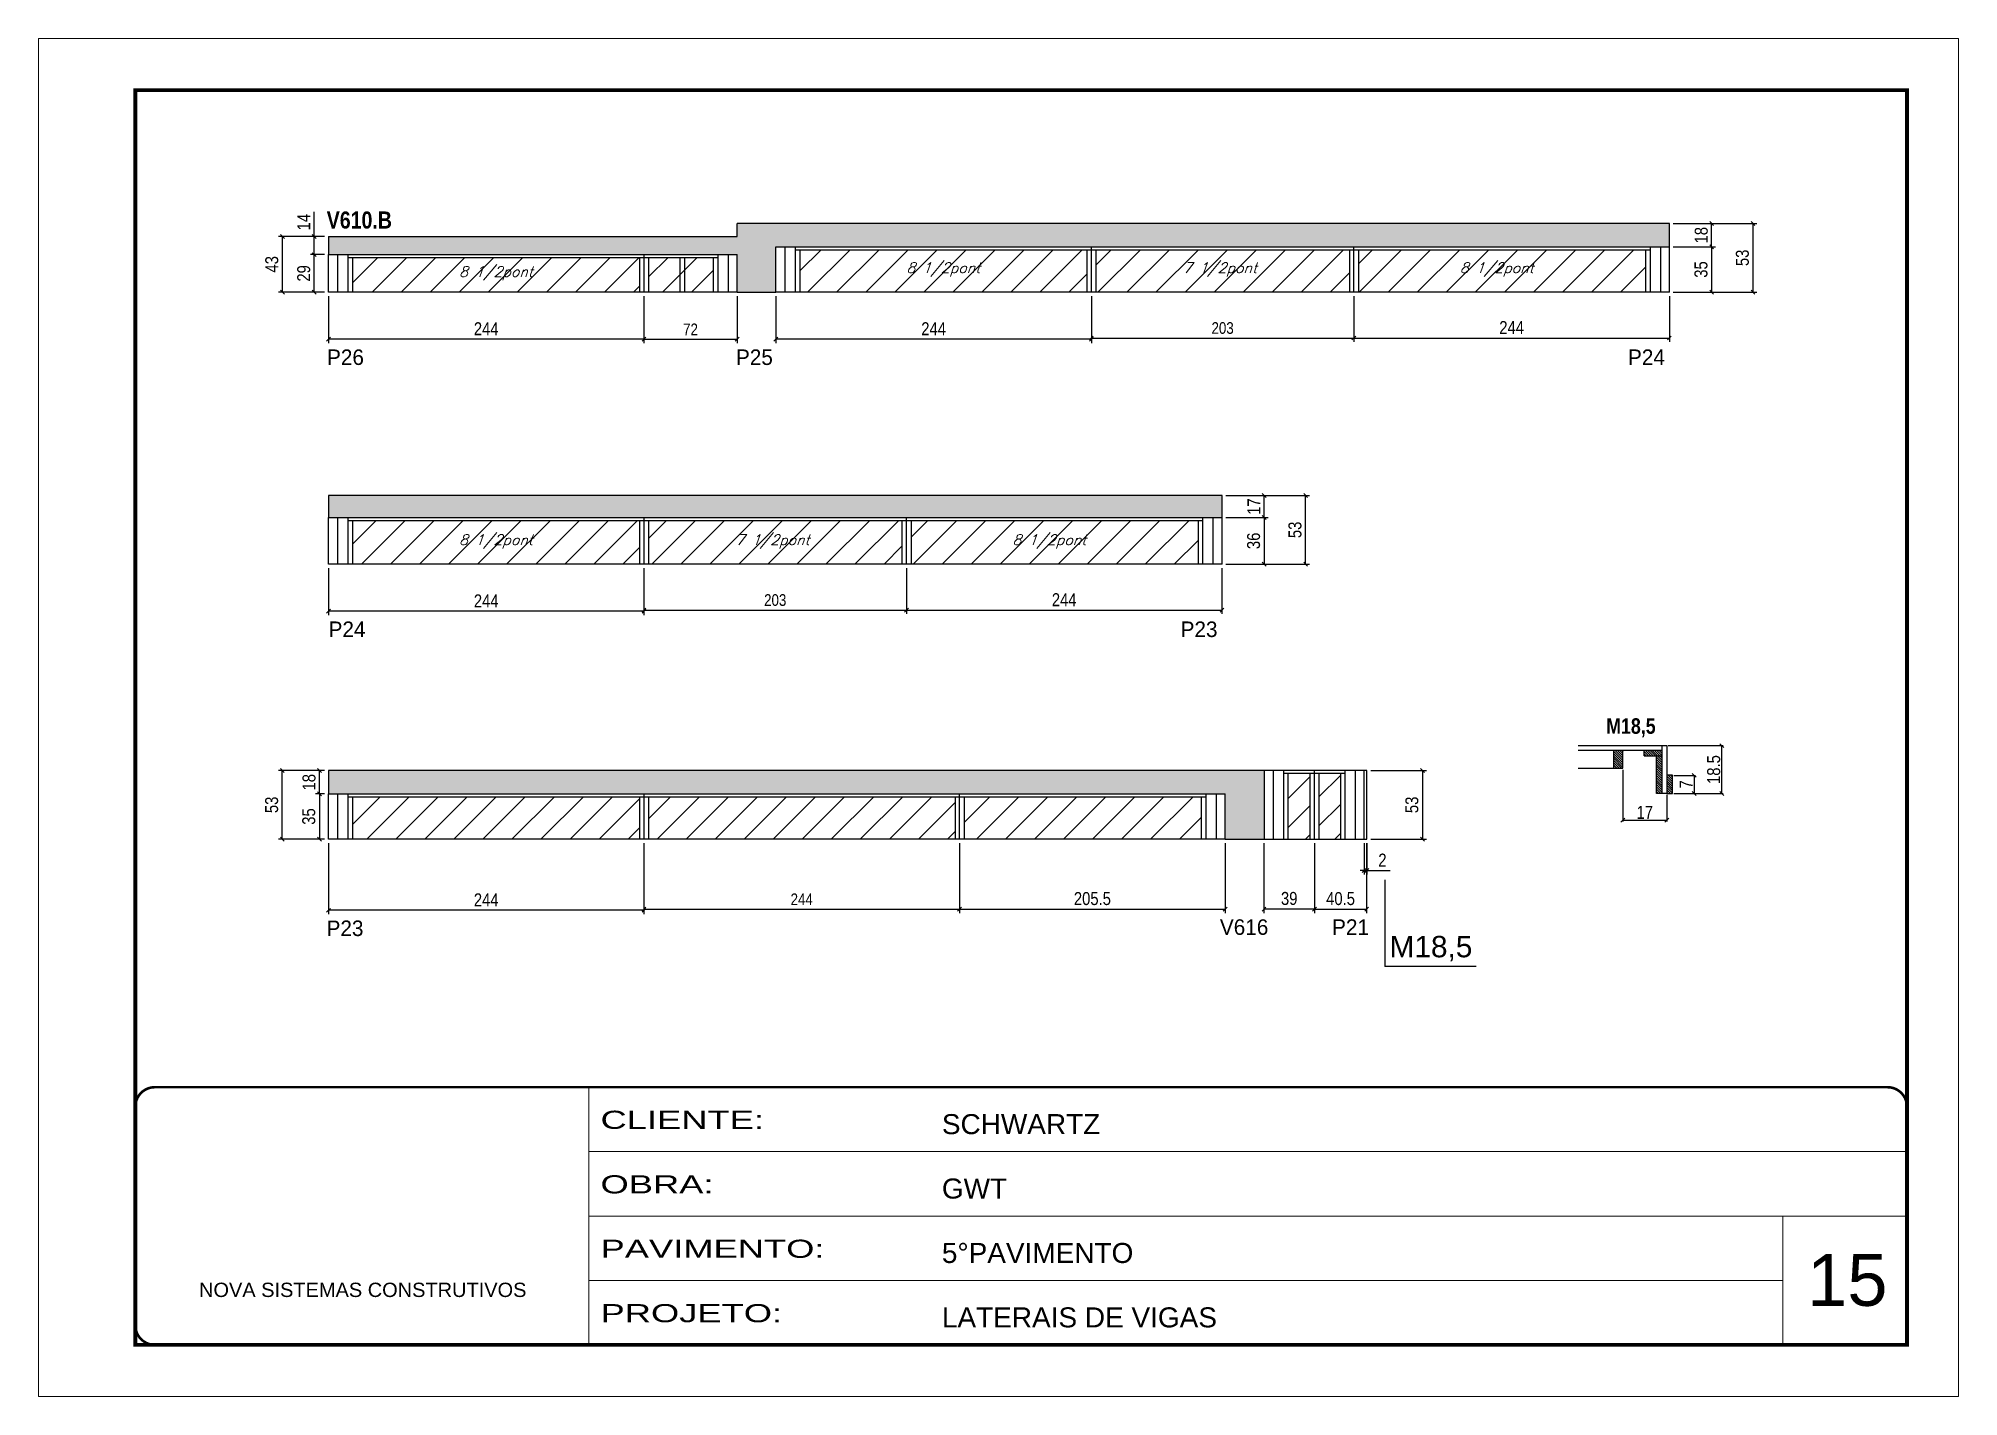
# Model space of a CAD drawing. Extents: x 13154 to 22413, y 1253 to 30260.
# Drawn here: x 16338 to 17823, y 25373 to 26423 of the extents above; entities that cross this region are included whole.
import ezdxf

# ---------------------------------------------------------------- set-up
doc = ezdxf.new("R2010")
doc.units = 0
doc.linetypes.add('CONTINUO', pattern=[0])
doc.linetypes.add('DASHED', pattern=[0.75, 0.5, -0.25])
for name, color, linetype in [('5', 5, 'Continuous'), ('COTA', 241, 'Continuous'), ('detalhes', 4, 'Continuous'), ('NOMENCLATURA', 7, 'Continuous'), ('Painéis', 200, 'Continuous'), ('SARR_2.2x10', 60, 'Continuous'), ('SARR_2.2x7', 40, 'Continuous'), ('SARR_3.5x7', 81, 'Continuous'), ('texto', 7, 'Continuous')]:
    doc.layers.add(name, color=color, linetype=linetype)
for name, color, linetype, lineweight in [('CARIMBO', 255, 'Continuous', 9), ('Folhas', 255, 'Continuous', 9), ('Hachura', 251, 'Continuous', 9), ('SARRAFO DE PRESSAO', 251, 'DASHED', 9)]:
    doc.layers.add(name, color=color, linetype=linetype, lineweight=lineweight)
doc.styles.add('ARIAL', font='arial.ttf')
doc.styles.add('COTA TECNICA', font='techl___.ttf', dxfattribs={"height": 10})
doc.styles.add('COTA TECNICA 2X', font='techl___.ttf', dxfattribs={"height": 10})
doc.styles.add('COTA TECNICA-50', font='techl___.ttf', dxfattribs={"height": 9})
doc.styles.add('Romans', font='romans.shx')
doc.styles.add('ROMAS860', font='ROMAS860.SHX')
doc.styles.get("Standard").update_dxf_attribs({"font": 'arial.ttf'})
doc.styles.add('TECNICA', font='techb___.ttf', dxfattribs={"height": 10})
doc.styles.add('Tecnologia', font='')
doc.styles.get('Tecnologia').set_extended_font_data('Forgotten Futurist')
doc.dimstyles.new('COTA PAINEL-50', dxfattribs={"dimtxt": 9, "dimasz": 3, "dimexe": 3, "dimexo": 3, "dimgap": 3, "dimtad": 1, "dimdec": 1, "dimzin": 12, "dimdsep": 46, "dimtxsty": 'COTA TECNICA-50', "dimblk1": 'OBLIQUE', "dimblk2": 'OBLIQUE', "dimsah": 1, "dimcen": 0.9, "dimclrd": 4, "dimclre": 4, "dimclrt": 240, "dimadec": 1, "dimazin": 3, "dimtfac": 1, "dimtdec": 1, "dimtmove": 0, "dimatfit": 3, "dimfxl": 1, "dimtolj": 1, "dimtzin": 12, "dimarcsym": 0})
doc.dimstyles.new('PAINEL', dxfattribs={"dimtxt": 10, "dimasz": 3, "dimexe": 3, "dimexo": 3, "dimgap": 3, "dimtad": 1, "dimdec": 1, "dimzin": 12, "dimdsep": 46, "dimtxsty": 'COTA TECNICA', "dimblk1": 'OBLIQUE', "dimblk2": 'OBLIQUE', "dimsah": 1, "dimcen": 0.9, "dimclrd": 4, "dimclre": 4, "dimclrt": 240, "dimadec": 1, "dimazin": 3, "dimtfac": 1, "dimtdec": 1, "dimtmove": 0, "dimatfit": 3, "dimfxl": 1, "dimtolj": 1, "dimtzin": 12, "dimarcsym": 0})
doc.dimstyles.new('SECAO', dxfattribs={"dimscale": 0.333333, "dimtxt": 5, "dimasz": 9, "dimexe": 3, "dimexo": 3, "dimgap": 3, "dimtad": 1, "dimdec": 1, "dimlfac": 0.5, "dimzin": 12, "dimdsep": 46, "dimtxsty": 'COTA TECNICA 2X', "dimblk1": 'OBLIQUE', "dimblk2": 'OBLIQUE', "dimsah": 1, "dimcen": 0.9, "dimclrd": 4, "dimclre": 4, "dimclrt": 240, "dimadec": 1, "dimazin": 3, "dimtfac": 1, "dimtdec": 1, "dimtmove": 0, "dimatfit": 3, "dimfxl": 1, "dimtolj": 1, "dimtzin": 12, "dimarcsym": 0})

msp = doc.modelspace()

# ---------------------------------------------------------------- texts
at = {"layer": '5', "linetype": 'Continuous', "style": 'ROMAS860'}
for s, p in [('P26', (16561.09, 26170.99)), ('P25', (16877.34, 26170.99)), ('P24', (17567.2, 26170.99)), ('P24', (16562.28, 25960.67)), ('P23', (17221.2, 25960.67)), ('P23', (16560.72, 25729.5)), ('V616', (17251.59, 25730.4)), ('P21', (17338.37, 25730.4))]:
    msp.add_text(s, height=12, rotation=359.99996, dxfattribs=at).set_placement(p)
at = {"layer": 'CARIMBO', "style": 'ARIAL'}
msp.add_text('15', height=40, dxfattribs=at).set_placement((17705.74, 25443.59))
at = {"layer": 'detalhes', "insert": (17550.36, 25897.84), "char_height": 12, "attachment_point": 1, "style": 'TECNICA'}
msp.add_mtext_dynamic_manual_height_columns('M18,5', width=87.1848, gutter_width=1, heights=[0], dxfattribs=at)
at = {"layer": 'NOMENCLATURA', "style": 'TECNICA'}
msp.add_text('V610.B', height=13.2, dxfattribs=at).set_placement((16560.86, 26276.45))
at = {"layer": 'NOMENCLATURA', "linetype": 'Continuous'}
msp.add_text('M18,5', height=16.5, dxfattribs=at).set_placement((17382.81, 25713.08))
at = {"layer": 'texto', "color": 2, "char_height": 8, "attachment_point": 5, "style": 'Romans'}
for s, insert in [('{\\Q19;\\C256;8 1/2pont}', (16691.74, 26241.83)), ('{\\Q19;\\C256;8 1/2pont}', (17037.74, 26244.83)), ('{\\Q19;\\C256;7 1/2pont}', (17251.74, 26244.83)), ('{\\Q19;\\C256;8 1/2pont}', (17465.74, 26244.83)), ('{\\Q19;\\C256;8 1/2pont}', (16691.74, 26034.51)), ('{\\Q19;\\C256;7 1/2pont}', (16905.74, 26034.51)), ('{\\Q19;\\C256;8 1/2pont}', (17119.74, 26034.51))]:
    msp.add_mtext(s, dxfattribs=dict(at, insert=insert))

# ---------------------------------------------------------------- blocks, each defined once
blk = doc.blocks.new('9999999999')
at = {"color": 30, "linetype": 'CONTINUO'}
for p, q in [((98564.6, 34230.2), (98564.6, 34429.4)), ((98564.6, 34379.6), (99584, 34379.6)), ((98564.6, 34329.8), (99488, 34329.8)), ((99584, 34329.8), (99488, 34329.8)), ((99488, 34329.8), (99488, 34230.2)), ((98564.6, 34280), (99488, 34280))]:
    blk.add_line(p, q, dxfattribs=at)
at = {"color": 30, "linetype": 'CONTINUO', "const_width": 2}
blk.add_lwpolyline([(99584, 34230.2), (99584, 34414.4, 0.414214), (99569, 34429.4), (98229, 34429.4, 0.414214), (98214, 34414.4), (98214, 34245.2, 0.414214), (98229, 34230.2), (99584, 34230.2)], format="xyb", dxfattribs=at)
at = {"layer": 'Folhas'}
blk.add_lwpolyline([(98139, 34190.2), (99624, 34190.2), (99624, 35240.2), (98139, 35240.2)], close=True, dxfattribs=at)
at = {"layer": 'Folhas', "color": 30, "const_width": 3}
blk.add_lwpolyline([(98214, 34230.2), (99584, 34230.2), (99584, 35200.2), (98214, 35200.2)], close=True, dxfattribs=at)
at = {"color": 7, "linetype": 'Continuous', "ltscale": 5, "style": 'ARIAL'}
for s, height, p in [('SCHWARTZ', 15.48, (98837.7, 34393.1)), ('GWT', 15.48, (98837.7, 34343.3)), ('5°PAVIMENTO', 15.483, (98837.7, 34293.5)), ('NOVA SISTEMAS CONSTRUTIVOS', 11.059, (98263.2, 34267.2)), ('LATERAIS DE VIGAS', 15.483, (98837.7, 34243.7))]:
    blk.add_text(s, height=height, dxfattribs=at).set_placement(p)
at = {"layer": 'Folhas', "color": 7, "style": 'Tecnologia', "width": 1.5}
for s, p in [('CLIENTE:', (98573.7, 34397.2)), ('OBRA:', (98573.7, 34347.3)), ('PAVIMENTO:', (98573.7, 34297.5)), ('PROJETO:', (98573.7, 34247.7))]:
    blk.add_text(s, height=14, dxfattribs=at).set_placement(p)
blk = doc.blocks.new('_Oblique')
at = {"color": 0, "linetype": 'ByBlock', "lineweight": -2}
blk.add_line((-0.5, -0.5), (0.5, 0.5), dxfattribs=at)
blk = doc.blocks.new('*D18')
at = {"layer": 'COTA', "color": 4, "linetype": 'ByBlock', "lineweight": -2, "transparency": 16777216}
for p, q in [((17285.7, 25801.4), (17285.7, 25747.3)), ((17324.7, 25801.4), (17324.7, 25747.3)), ((17324.7, 25750.3), (17285.7, 25750.3))]:
    blk.add_line(p, q, dxfattribs=at)
at = {"layer": 'Defpoints', "color": 0, "linetype": 'ByBlock', "transparency": 16777216}
for p in [(17285.7, 25804.4), (17324.7, 25804.4), (17285.7, 25750.3)]:
    blk.add_point(p, dxfattribs=at)
at = {"layer": 'COTA', "color": 4, "linetype": 'ByBlock', "lineweight": -2, "transparency": 16777216, "xscale": 3, "yscale": 3, "zscale": 3, "rotation": 180}
blk.add_blockref('_Oblique', (17285.7, 25750.3), dxfattribs=at)
at = {"layer": 'COTA', "color": 4, "linetype": 'ByBlock', "lineweight": -2, "transparency": 16777216, "xscale": 3, "yscale": 3, "zscale": 3}
blk.add_blockref('_Oblique', (17324.7, 25750.3), dxfattribs=at)
at = {"layer": 'COTA', "color": 240, "linetype": 'ByBlock', "transparency": 16777216, "insert": (17305.2, 25758.5), "char_height": 10, "attachment_point": 5, "style": 'COTA TECNICA'}
blk.add_mtext('\\A1;39', dxfattribs=at)
blk = doc.blocks.new('*D17')
at = {"layer": 'COTA', "color": 4, "lineweight": -2, "transparency": 16777216}
for p, q in [((17368.2, 25857.4), (17411.3, 25857.4)), ((17408.3, 25857.4), (17408.3, 25804.4)), ((17368.2, 25804.4), (17411.3, 25804.4))]:
    blk.add_line(p, q, dxfattribs=at)
at = {"layer": 'Defpoints', "color": 0, "transparency": 16777216}
for p in [(17365.2, 25857.4), (17365.2, 25804.4), (17408.3, 25804.4)]:
    blk.add_point(p, dxfattribs=at)
at = {"layer": 'COTA', "color": 4, "lineweight": -2, "transparency": 16777216, "xscale": 3, "yscale": 3, "zscale": 3}
for p, rotation in [((17408.3, 25857.4), 90), ((17408.3, 25804.4), 270)]:
    blk.add_blockref('_Oblique', p, dxfattribs=dict(at, rotation=rotation))
at = {"layer": 'COTA', "color": 240, "transparency": 16777216, "insert": (17400.1, 25830.9), "char_height": 10, "attachment_point": 5, "rotation": 90, "style": 'COTA TECNICA'}
blk.add_mtext('\\A1;53', dxfattribs=at)
blk = doc.blocks.new('*D15')
at = {"layer": 'COTA', "color": 4, "lineweight": -2, "transparency": 16777216}
for p, q in [((17324.7, 25801.4), (17324.7, 25747.3)), ((17365.1, 25801.4), (17365.1, 25747.3)), ((17324.7, 25750.3), (17365.1, 25750.3))]:
    blk.add_line(p, q, dxfattribs=at)
at = {"layer": 'Defpoints', "color": 0, "transparency": 16777216}
for p in [(17324.7, 25804.4), (17365.1, 25804.4), (17365.1, 25750.3)]:
    blk.add_point(p, dxfattribs=at)
at = {"layer": 'COTA', "color": 4, "lineweight": -2, "transparency": 16777216, "xscale": 3, "yscale": 3, "zscale": 3, "rotation": 180}
blk.add_blockref('_Oblique', (17324.7, 25750.3), dxfattribs=at)
at = {"layer": 'COTA', "color": 4, "lineweight": -2, "transparency": 16777216, "xscale": 3, "yscale": 3, "zscale": 3}
blk.add_blockref('_Oblique', (17365.1, 25750.3), dxfattribs=at)
at = {"layer": 'COTA', "color": 240, "transparency": 16777216, "insert": (17344.9, 25758.4), "char_height": 10, "attachment_point": 5, "style": 'COTA TECNICA'}
blk.add_mtext('\\A1;40.5', dxfattribs=at)
blk = doc.blocks.new('*D16')
at = {"layer": 'COTA', "color": 4, "lineweight": -2, "transparency": 16777216}
for p, q in [((17363.2, 25801.4), (17363.2, 25777.2)), ((17365.2, 25801.4), (17365.2, 25777.2)), ((17363.2, 25780.2), (17360.2, 25780.2)), ((17363.2, 25780.2), (17365.2, 25780.2)), ((17365.2, 25780.2), (17383.3, 25780.2))]:
    blk.add_line(p, q, dxfattribs=at)
at = {"layer": 'Defpoints', "color": 0, "transparency": 16777216}
for p in [(17363.2, 25804.4), (17365.2, 25804.4), (17365.2, 25780.2)]:
    blk.add_point(p, dxfattribs=at)
at = {"layer": 'COTA', "color": 4, "lineweight": -2, "transparency": 16777216, "xscale": 3, "yscale": 3, "zscale": 3}
blk.add_blockref('_Oblique', (17363.2, 25780.2), dxfattribs=at)
at = {"layer": 'COTA', "color": 4, "lineweight": -2, "transparency": 16777216, "xscale": 3, "yscale": 3, "zscale": 3, "rotation": 180}
blk.add_blockref('_Oblique', (17365.2, 25780.2), dxfattribs=at)
at = {"layer": 'COTA', "color": 240, "transparency": 16777216, "insert": (17377.3, 25788.2), "char_height": 10, "attachment_point": 5, "style": 'COTA TECNICA'}
blk.add_mtext('\\A1;2', dxfattribs=at)
blk = doc.blocks.new('*D304')
at = {"layer": 'COTA', "color": 4, "linetype": 'ByBlock', "lineweight": -2, "transparency": 16777216}
for p, q in [((16806.2, 26224.3), (16806.2, 26187.9)), ((16878.2, 26224.3), (16878.2, 26187.9)), ((16806.2, 26190.9), (16878.2, 26190.9))]:
    blk.add_line(p, q, dxfattribs=at)
at = {"layer": 'Defpoints', "color": 0, "linetype": 'ByBlock', "transparency": 16777216}
for p in [(16806.2, 26227.3), (16878.2, 26227.3), (16878.2, 26190.9)]:
    blk.add_point(p, dxfattribs=at)
at = {"layer": 'COTA', "color": 4, "linetype": 'ByBlock', "lineweight": -2, "transparency": 16777216, "xscale": 3, "yscale": 3, "zscale": 3, "rotation": 180}
blk.add_blockref('_Oblique', (16806.2, 26190.9), dxfattribs=at)
at = {"layer": 'COTA', "color": 4, "linetype": 'ByBlock', "lineweight": -2, "transparency": 16777216, "xscale": 3, "yscale": 3, "zscale": 3}
blk.add_blockref('_Oblique', (16878.2, 26190.9), dxfattribs=at)
at = {"layer": 'COTA', "color": 240, "linetype": 'ByBlock', "transparency": 16777216, "insert": (16842.2, 26198.5), "char_height": 9, "attachment_point": 5, "style": 'COTA TECNICA-50'}
blk.add_mtext('\\A1;72', dxfattribs=at)
blk = doc.blocks.new('*D305')
at = {"layer": 'COTA', "color": 4, "linetype": 'ByBlock', "lineweight": -2, "transparency": 16777216}
for p, q in [((16562.2, 26224.3), (16562.2, 26187.9)), ((16806.2, 26224.3), (16806.2, 26187.9)), ((16806.2, 26190.9), (16562.2, 26190.9))]:
    blk.add_line(p, q, dxfattribs=at)
at = {"layer": 'Defpoints', "color": 0, "linetype": 'ByBlock', "transparency": 16777216}
for p in [(16562.2, 26227.3), (16806.2, 26227.3), (16562.2, 26190.9)]:
    blk.add_point(p, dxfattribs=at)
at = {"layer": 'COTA', "color": 4, "linetype": 'ByBlock', "lineweight": -2, "transparency": 16777216, "xscale": 3, "yscale": 3, "zscale": 3, "rotation": 180}
blk.add_blockref('_Oblique', (16562.2, 26190.9), dxfattribs=at)
at = {"layer": 'COTA', "color": 4, "linetype": 'ByBlock', "lineweight": -2, "transparency": 16777216, "xscale": 3, "yscale": 3, "zscale": 3}
blk.add_blockref('_Oblique', (16806.2, 26190.9), dxfattribs=at)
at = {"layer": 'COTA', "color": 240, "linetype": 'ByBlock', "transparency": 16777216, "insert": (16684.2, 26199), "char_height": 10, "attachment_point": 5, "style": 'COTA TECNICA'}
blk.add_mtext('\\A1;244', dxfattribs=at)
blk = doc.blocks.new('*D306')
at = {"layer": 'COTA', "color": 4, "linetype": 'ByBlock', "lineweight": -2, "transparency": 16777216}
for p, q in [((17152.2, 26224.3), (17152.2, 26188.8)), ((17355.2, 26224.3), (17355.2, 26188.8)), ((17152.2, 26191.8), (17355.2, 26191.8))]:
    blk.add_line(p, q, dxfattribs=at)
at = {"layer": 'Defpoints', "color": 0, "linetype": 'ByBlock', "transparency": 16777216}
for p in [(17152.2, 26227.3), (17355.2, 26227.3), (17355.2, 26191.8)]:
    blk.add_point(p, dxfattribs=at)
at = {"layer": 'COTA', "color": 4, "linetype": 'ByBlock', "lineweight": -2, "transparency": 16777216, "xscale": 3, "yscale": 3, "zscale": 3, "rotation": 180}
blk.add_blockref('_Oblique', (17152.2, 26191.8), dxfattribs=at)
at = {"layer": 'COTA', "color": 4, "linetype": 'ByBlock', "lineweight": -2, "transparency": 16777216, "xscale": 3, "yscale": 3, "zscale": 3}
blk.add_blockref('_Oblique', (17355.2, 26191.8), dxfattribs=at)
at = {"layer": 'COTA', "color": 240, "linetype": 'ByBlock', "transparency": 16777216, "insert": (17253.7, 26199.5), "char_height": 9, "attachment_point": 5, "style": 'COTA TECNICA-50'}
blk.add_mtext('\\A1;203', dxfattribs=at)
blk = doc.blocks.new('*D307')
at = {"layer": 'COTA', "color": 4, "linetype": 'ByBlock', "lineweight": -2, "transparency": 16777216}
for p, q in [((16908.2, 26224.3), (16908.2, 26187.9)), ((17152.2, 26224.3), (17152.2, 26187.9)), ((17152.2, 26190.9), (16908.2, 26190.9))]:
    blk.add_line(p, q, dxfattribs=at)
at = {"layer": 'Defpoints', "color": 0, "linetype": 'ByBlock', "transparency": 16777216}
for p in [(16908.2, 26227.3), (17152.2, 26227.3), (16908.2, 26190.9)]:
    blk.add_point(p, dxfattribs=at)
at = {"layer": 'COTA', "color": 4, "linetype": 'ByBlock', "lineweight": -2, "transparency": 16777216, "xscale": 3, "yscale": 3, "zscale": 3, "rotation": 180}
blk.add_blockref('_Oblique', (16908.2, 26190.9), dxfattribs=at)
at = {"layer": 'COTA', "color": 4, "linetype": 'ByBlock', "lineweight": -2, "transparency": 16777216, "xscale": 3, "yscale": 3, "zscale": 3}
blk.add_blockref('_Oblique', (17152.2, 26190.9), dxfattribs=at)
at = {"layer": 'COTA', "color": 240, "linetype": 'ByBlock', "transparency": 16777216, "insert": (17030.2, 26199), "char_height": 10, "attachment_point": 5, "style": 'COTA TECNICA'}
blk.add_mtext('\\A1;244', dxfattribs=at)
blk = doc.blocks.new('*D308')
at = {"layer": 'COTA', "color": 4, "linetype": 'ByBlock', "lineweight": -2, "transparency": 16777216}
for p, q in [((17355.2, 26224.3), (17355.2, 26188.8)), ((17599.2, 26224.3), (17599.2, 26188.8)), ((17355.2, 26191.8), (17599.2, 26191.8))]:
    blk.add_line(p, q, dxfattribs=at)
at = {"layer": 'Defpoints', "color": 0, "linetype": 'ByBlock', "transparency": 16777216}
for p in [(17355.2, 26227.3), (17599.2, 26227.3), (17599.2, 26191.8)]:
    blk.add_point(p, dxfattribs=at)
at = {"layer": 'COTA', "color": 4, "linetype": 'ByBlock', "lineweight": -2, "transparency": 16777216, "xscale": 3, "yscale": 3, "zscale": 3, "rotation": 180}
blk.add_blockref('_Oblique', (17355.2, 26191.8), dxfattribs=at)
at = {"layer": 'COTA', "color": 4, "linetype": 'ByBlock', "lineweight": -2, "transparency": 16777216, "xscale": 3, "yscale": 3, "zscale": 3}
blk.add_blockref('_Oblique', (17599.2, 26191.8), dxfattribs=at)
at = {"layer": 'COTA', "color": 240, "linetype": 'ByBlock', "transparency": 16777216, "insert": (17477.2, 26199.9), "char_height": 10, "attachment_point": 5, "style": 'COTA TECNICA'}
blk.add_mtext('\\A1;244', dxfattribs=at)
blk = doc.blocks.new('*D309')
at = {"layer": 'COTA', "color": 4, "lineweight": -2, "transparency": 16777216}
for p, q in [((17602.2, 26262.3), (17634.9, 26262.3)), ((17631.9, 26262.3), (17631.9, 26227.3)), ((17602.2, 26227.3), (17634.9, 26227.3))]:
    blk.add_line(p, q, dxfattribs=at)
at = {"layer": 'Defpoints', "color": 0, "transparency": 16777216}
for p in [(17599.2, 26262.3), (17599.2, 26227.3), (17631.9, 26227.3)]:
    blk.add_point(p, dxfattribs=at)
at = {"layer": 'COTA', "color": 4, "lineweight": -2, "transparency": 16777216, "xscale": 3, "yscale": 3, "zscale": 3}
for p, rotation in [((17631.9, 26262.3), 90), ((17631.9, 26227.3), 270)]:
    blk.add_blockref('_Oblique', p, dxfattribs=dict(at, rotation=rotation))
at = {"layer": 'COTA', "color": 240, "transparency": 16777216, "insert": (17623.7, 26244.8), "char_height": 10, "attachment_point": 5, "rotation": 90, "style": 'COTA TECNICA'}
blk.add_mtext('\\A1;35', dxfattribs=at)
blk = doc.blocks.new('*D310')
at = {"layer": 'COTA', "color": 4, "lineweight": -2, "transparency": 16777216}
for p, q in [((17602.2, 26280.3), (17634.9, 26280.3)), ((17631.9, 26262.3), (17631.9, 26280.3)), ((17602.2, 26262.3), (17634.9, 26262.3))]:
    blk.add_line(p, q, dxfattribs=at)
at = {"layer": 'Defpoints', "color": 0, "transparency": 16777216}
for p in [(17599.2, 26280.3), (17631.9, 26280.3), (17599.2, 26262.3)]:
    blk.add_point(p, dxfattribs=at)
at = {"layer": 'COTA', "color": 4, "lineweight": -2, "transparency": 16777216, "xscale": 3, "yscale": 3, "zscale": 3}
for p, rotation in [((17631.9, 26280.3), 90), ((17631.9, 26262.3), 270)]:
    blk.add_blockref('_Oblique', p, dxfattribs=dict(at, rotation=rotation))
at = {"layer": 'COTA', "color": 240, "transparency": 16777216, "insert": (17623.9, 26271.3), "char_height": 10, "attachment_point": 5, "rotation": 90, "style": 'COTA TECNICA'}
blk.add_mtext('\\A1;18', dxfattribs=at)
blk = doc.blocks.new('*D311')
at = {"layer": 'COTA', "color": 4, "lineweight": -2, "transparency": 16777216}
for p, q in [((17602.2, 26280.3), (17666.9, 26280.3)), ((17663.9, 26227.3), (17663.9, 26280.3)), ((17602.2, 26227.3), (17666.9, 26227.3))]:
    blk.add_line(p, q, dxfattribs=at)
at = {"layer": 'Defpoints', "color": 0, "transparency": 16777216}
for p in [(17599.2, 26280.3), (17663.9, 26280.3), (17599.2, 26227.3)]:
    blk.add_point(p, dxfattribs=at)
at = {"layer": 'COTA', "color": 4, "lineweight": -2, "transparency": 16777216, "xscale": 3, "yscale": 3, "zscale": 3}
for p, rotation in [((17663.9, 26280.3), 90), ((17663.9, 26227.3), 270)]:
    blk.add_blockref('_Oblique', p, dxfattribs=dict(at, rotation=rotation))
at = {"layer": 'COTA', "color": 240, "transparency": 16777216, "insert": (17655.7, 26253.8), "char_height": 10, "attachment_point": 5, "rotation": 90, "style": 'COTA TECNICA'}
blk.add_mtext('\\A1;53', dxfattribs=at)
blk = doc.blocks.new('*D312')
at = {"layer": 'COTA', "color": 4, "lineweight": -2, "transparency": 16777216}
for p, q in [((16559.2, 26256.3), (16548.2, 26256.3)), ((16551.2, 26227.3), (16551.2, 26256.3)), ((16559.2, 26227.3), (16548.2, 26227.3))]:
    blk.add_line(p, q, dxfattribs=at)
at = {"layer": 'Defpoints', "color": 0, "transparency": 16777216}
for p in [(16551.2, 26256.3), (16562.2, 26256.3), (16562.2, 26227.3)]:
    blk.add_point(p, dxfattribs=at)
at = {"layer": 'COTA', "color": 4, "lineweight": -2, "transparency": 16777216, "xscale": 3, "yscale": 3, "zscale": 3}
for p, rotation in [((16551.2, 26256.3), 90), ((16551.2, 26227.3), 270)]:
    blk.add_blockref('_Oblique', p, dxfattribs=dict(at, rotation=rotation))
at = {"layer": 'COTA', "color": 240, "transparency": 16777216, "insert": (16543.1, 26241.8), "char_height": 10, "attachment_point": 5, "rotation": 90, "style": 'COTA TECNICA'}
blk.add_mtext('\\A1;29', dxfattribs=at)
blk = doc.blocks.new('*D313')
at = {"layer": 'COTA', "color": 4, "lineweight": -2, "transparency": 16777216}
for p, q in [((16551.2, 26270.3), (16551.2, 26289.4)), ((16559.2, 26270.3), (16548.2, 26270.3)), ((16551.2, 26256.3), (16551.2, 26270.3)), ((16559.2, 26256.3), (16548.2, 26256.3))]:
    blk.add_line(p, q, dxfattribs=at)
at = {"layer": 'Defpoints', "color": 0, "transparency": 16777216}
for p in [(16551.2, 26270.3), (16562.2, 26270.3), (16562.2, 26256.3)]:
    blk.add_point(p, dxfattribs=at)
at = {"layer": 'COTA', "color": 4, "lineweight": -2, "transparency": 16777216, "xscale": 3, "yscale": 3, "zscale": 3}
for p, rotation in [((16551.2, 26270.3), 90), ((16551.2, 26256.3), 270)]:
    blk.add_blockref('_Oblique', p, dxfattribs=dict(at, rotation=rotation))
at = {"layer": 'COTA', "color": 240, "transparency": 16777216, "insert": (16543.1, 26281.4), "char_height": 10, "attachment_point": 5, "rotation": 90, "style": 'COTA TECNICA'}
blk.add_mtext('\\A1;14', dxfattribs=at)
blk = doc.blocks.new('*D314')
at = {"layer": 'COTA', "color": 4, "linetype": 'ByBlock', "lineweight": -2, "transparency": 16777216}
for p, q in [((16806.2, 26014), (16806.2, 25978.5)), ((17009.2, 26014), (17009.2, 25978.5)), ((16806.2, 25981.5), (17009.2, 25981.5))]:
    blk.add_line(p, q, dxfattribs=at)
at = {"layer": 'Defpoints', "color": 0, "linetype": 'ByBlock', "transparency": 16777216}
for p in [(16806.2, 26017), (17009.2, 26017), (17009.2, 25981.5)]:
    blk.add_point(p, dxfattribs=at)
at = {"layer": 'COTA', "color": 4, "linetype": 'ByBlock', "lineweight": -2, "transparency": 16777216, "xscale": 3, "yscale": 3, "zscale": 3, "rotation": 180}
blk.add_blockref('_Oblique', (16806.2, 25981.5), dxfattribs=at)
at = {"layer": 'COTA', "color": 4, "linetype": 'ByBlock', "lineweight": -2, "transparency": 16777216, "xscale": 3, "yscale": 3, "zscale": 3}
blk.add_blockref('_Oblique', (17009.2, 25981.5), dxfattribs=at)
at = {"layer": 'COTA', "color": 240, "linetype": 'ByBlock', "transparency": 16777216, "insert": (16907.7, 25989.2), "char_height": 9, "attachment_point": 5, "style": 'COTA TECNICA-50'}
blk.add_mtext('\\A1;203', dxfattribs=at)
blk = doc.blocks.new('*D317')
at = {"layer": 'COTA', "color": 4, "linetype": 'ByBlock', "lineweight": -2, "transparency": 16777216}
for p, q in [((16562.2, 26014), (16562.2, 25977.6)), ((16806.2, 26014), (16806.2, 25977.6)), ((16806.2, 25980.6), (16562.2, 25980.6))]:
    blk.add_line(p, q, dxfattribs=at)
at = {"layer": 'Defpoints', "color": 0, "linetype": 'ByBlock', "transparency": 16777216}
for p in [(16562.2, 26017), (16806.2, 26017), (16562.2, 25980.6)]:
    blk.add_point(p, dxfattribs=at)
at = {"layer": 'COTA', "color": 4, "linetype": 'ByBlock', "lineweight": -2, "transparency": 16777216, "xscale": 3, "yscale": 3, "zscale": 3, "rotation": 180}
blk.add_blockref('_Oblique', (16562.2, 25980.6), dxfattribs=at)
at = {"layer": 'COTA', "color": 4, "linetype": 'ByBlock', "lineweight": -2, "transparency": 16777216, "xscale": 3, "yscale": 3, "zscale": 3}
blk.add_blockref('_Oblique', (16806.2, 25980.6), dxfattribs=at)
at = {"layer": 'COTA', "color": 240, "linetype": 'ByBlock', "transparency": 16777216, "insert": (16684.2, 25988.6), "char_height": 10, "attachment_point": 5, "style": 'COTA TECNICA'}
blk.add_mtext('\\A1;244', dxfattribs=at)
blk = doc.blocks.new('*D318')
at = {"layer": 'COTA', "color": 4, "linetype": 'ByBlock', "lineweight": -2, "transparency": 16777216}
for p, q in [((17009.2, 26014), (17009.2, 25978.5)), ((17253.2, 26014), (17253.2, 25978.5)), ((17009.2, 25981.5), (17253.2, 25981.5))]:
    blk.add_line(p, q, dxfattribs=at)
at = {"layer": 'Defpoints', "color": 0, "linetype": 'ByBlock', "transparency": 16777216}
for p in [(17009.2, 26017), (17253.2, 26017), (17253.2, 25981.5)]:
    blk.add_point(p, dxfattribs=at)
at = {"layer": 'COTA', "color": 4, "linetype": 'ByBlock', "lineweight": -2, "transparency": 16777216, "xscale": 3, "yscale": 3, "zscale": 3, "rotation": 180}
blk.add_blockref('_Oblique', (17009.2, 25981.5), dxfattribs=at)
at = {"layer": 'COTA', "color": 4, "linetype": 'ByBlock', "lineweight": -2, "transparency": 16777216, "xscale": 3, "yscale": 3, "zscale": 3}
blk.add_blockref('_Oblique', (17253.2, 25981.5), dxfattribs=at)
at = {"layer": 'COTA', "color": 240, "linetype": 'ByBlock', "transparency": 16777216, "insert": (17131.2, 25989.5), "char_height": 10, "attachment_point": 5, "style": 'COTA TECNICA'}
blk.add_mtext('\\A1;244', dxfattribs=at)
blk = doc.blocks.new('*D319')
at = {"layer": 'COTA', "color": 4, "lineweight": -2, "transparency": 16777216}
for p, q in [((17256.2, 26053), (17288.9, 26053)), ((17285.9, 26053), (17285.9, 26017)), ((17256.2, 26017), (17288.9, 26017))]:
    blk.add_line(p, q, dxfattribs=at)
at = {"layer": 'Defpoints', "color": 0, "transparency": 16777216}
for p in [(17253.2, 26053), (17253.2, 26017), (17285.9, 26017)]:
    blk.add_point(p, dxfattribs=at)
at = {"layer": 'COTA', "color": 4, "lineweight": -2, "transparency": 16777216, "xscale": 3, "yscale": 3, "zscale": 3}
for p, rotation in [((17285.9, 26053), 90), ((17285.9, 26017), 270)]:
    blk.add_blockref('_Oblique', p, dxfattribs=dict(at, rotation=rotation))
at = {"layer": 'COTA', "color": 240, "transparency": 16777216, "insert": (17277.7, 26035), "char_height": 10, "attachment_point": 5, "rotation": 90, "style": 'COTA TECNICA'}
blk.add_mtext('\\A1;36', dxfattribs=at)
blk = doc.blocks.new('*D315')
at = {"layer": 'COTA', "color": 4, "lineweight": -2, "transparency": 16777216}
for p, q in [((17256.2, 26070), (17288.9, 26070)), ((17285.9, 26053), (17285.9, 26070)), ((17256.2, 26053), (17288.9, 26053))]:
    blk.add_line(p, q, dxfattribs=at)
at = {"layer": 'Defpoints', "color": 0, "transparency": 16777216}
for p in [(17253.2, 26070), (17285.9, 26070), (17253.2, 26053)]:
    blk.add_point(p, dxfattribs=at)
at = {"layer": 'COTA', "color": 4, "lineweight": -2, "transparency": 16777216, "xscale": 3, "yscale": 3, "zscale": 3}
for p, rotation in [((17285.9, 26070), 90), ((17285.9, 26053), 270)]:
    blk.add_blockref('_Oblique', p, dxfattribs=dict(at, rotation=rotation))
at = {"layer": 'COTA', "color": 240, "transparency": 16777216, "insert": (17277.9, 26061.5), "char_height": 10, "attachment_point": 5, "rotation": 90, "style": 'COTA TECNICA'}
blk.add_mtext('\\A1;17', dxfattribs=at)
blk = doc.blocks.new('*D316')
at = {"layer": 'COTA', "color": 4, "lineweight": -2, "transparency": 16777216}
for p, q in [((17256.2, 26070), (17320.9, 26070)), ((17317.9, 26017), (17317.9, 26070)), ((17256.2, 26017), (17320.9, 26017))]:
    blk.add_line(p, q, dxfattribs=at)
at = {"layer": 'Defpoints', "color": 0, "transparency": 16777216}
for p in [(17253.2, 26070), (17317.9, 26070), (17253.2, 26017)]:
    blk.add_point(p, dxfattribs=at)
at = {"layer": 'COTA', "color": 4, "lineweight": -2, "transparency": 16777216, "xscale": 3, "yscale": 3, "zscale": 3}
for p, rotation in [((17317.9, 26070), 90), ((17317.9, 26017), 270)]:
    blk.add_blockref('_Oblique', p, dxfattribs=dict(at, rotation=rotation))
at = {"layer": 'COTA', "color": 240, "transparency": 16777216, "insert": (17309.7, 26043.5), "char_height": 10, "attachment_point": 5, "rotation": 90, "style": 'COTA TECNICA'}
blk.add_mtext('\\A1;53', dxfattribs=at)
blk = doc.blocks.new('*D320')
at = {"layer": 'COTA', "color": 4, "linetype": 'ByBlock', "lineweight": -2, "transparency": 16777216}
for p, q in [((16806.2, 25801.4), (16806.2, 25747.3)), ((17050.2, 25801.4), (17050.2, 25747.3)), ((16806.2, 25750.3), (17050.2, 25750.3))]:
    blk.add_line(p, q, dxfattribs=at)
at = {"layer": 'Defpoints', "color": 0, "linetype": 'ByBlock', "transparency": 16777216}
for p in [(16806.2, 25804.4), (17050.2, 25804.4), (17050.2, 25750.3)]:
    blk.add_point(p, dxfattribs=at)
at = {"layer": 'COTA', "color": 4, "linetype": 'ByBlock', "lineweight": -2, "transparency": 16777216, "xscale": 3, "yscale": 3, "zscale": 3, "rotation": 180}
blk.add_blockref('_Oblique', (16806.2, 25750.3), dxfattribs=at)
at = {"layer": 'COTA', "color": 4, "linetype": 'ByBlock', "lineweight": -2, "transparency": 16777216, "xscale": 3, "yscale": 3, "zscale": 3}
blk.add_blockref('_Oblique', (17050.2, 25750.3), dxfattribs=at)
at = {"layer": 'COTA', "color": 240, "linetype": 'ByBlock', "transparency": 16777216, "insert": (16928.2, 25757.9), "char_height": 9, "attachment_point": 5, "style": 'COTA TECNICA-50'}
blk.add_mtext('\\A1;244', dxfattribs=at)
blk = doc.blocks.new('*D322')
at = {"layer": 'COTA', "color": 4, "linetype": 'ByBlock', "lineweight": -2, "transparency": 16777216}
for p, q in [((16562.2, 25801.4), (16562.2, 25746.4)), ((16806.2, 25801.4), (16806.2, 25746.4)), ((16806.2, 25749.4), (16562.2, 25749.4))]:
    blk.add_line(p, q, dxfattribs=at)
at = {"layer": 'Defpoints', "color": 0, "linetype": 'ByBlock', "transparency": 16777216}
for p in [(16562.2, 25804.4), (16806.2, 25804.4), (16562.2, 25749.4)]:
    blk.add_point(p, dxfattribs=at)
at = {"layer": 'COTA', "color": 4, "linetype": 'ByBlock', "lineweight": -2, "transparency": 16777216, "xscale": 3, "yscale": 3, "zscale": 3, "rotation": 180}
blk.add_blockref('_Oblique', (16562.2, 25749.4), dxfattribs=at)
at = {"layer": 'COTA', "color": 4, "linetype": 'ByBlock', "lineweight": -2, "transparency": 16777216, "xscale": 3, "yscale": 3, "zscale": 3}
blk.add_blockref('_Oblique', (16806.2, 25749.4), dxfattribs=at)
at = {"layer": 'COTA', "color": 240, "linetype": 'ByBlock', "transparency": 16777216, "insert": (16684.2, 25757.5), "char_height": 10, "attachment_point": 5, "style": 'COTA TECNICA'}
blk.add_mtext('\\A1;244', dxfattribs=at)
blk = doc.blocks.new('*D323')
at = {"layer": 'COTA', "color": 4, "linetype": 'ByBlock', "lineweight": -2, "transparency": 16777216}
for p, q in [((17050.2, 25801.4), (17050.2, 25747.3)), ((17255.7, 25801.4), (17255.7, 25747.3)), ((17050.2, 25750.3), (17255.7, 25750.3))]:
    blk.add_line(p, q, dxfattribs=at)
at = {"layer": 'Defpoints', "color": 0, "linetype": 'ByBlock', "transparency": 16777216}
for p in [(17050.2, 25804.4), (17255.7, 25804.4), (17255.7, 25750.3)]:
    blk.add_point(p, dxfattribs=at)
at = {"layer": 'COTA', "color": 4, "linetype": 'ByBlock', "lineweight": -2, "transparency": 16777216, "xscale": 3, "yscale": 3, "zscale": 3, "rotation": 180}
blk.add_blockref('_Oblique', (17050.2, 25750.3), dxfattribs=at)
at = {"layer": 'COTA', "color": 4, "linetype": 'ByBlock', "lineweight": -2, "transparency": 16777216, "xscale": 3, "yscale": 3, "zscale": 3}
blk.add_blockref('_Oblique', (17255.7, 25750.3), dxfattribs=at)
at = {"layer": 'COTA', "color": 240, "linetype": 'ByBlock', "transparency": 16777216, "insert": (17153, 25758.4), "char_height": 10, "attachment_point": 5, "style": 'COTA TECNICA'}
blk.add_mtext('\\A1;205.5', dxfattribs=at)
blk = doc.blocks.new('*D321')
at = {"layer": 'COTA', "color": 4, "linetype": 'ByBlock', "lineweight": -2, "transparency": 16777216}
for p, q in [((16559.2, 25839.4), (16552.3, 25839.4)), ((16555.3, 25839.4), (16555.3, 25804.4)), ((16559.2, 25804.4), (16552.3, 25804.4))]:
    blk.add_line(p, q, dxfattribs=at)
at = {"layer": 'Defpoints', "color": 0, "linetype": 'ByBlock', "transparency": 16777216}
for p in [(16562.2, 25839.4), (16555.3, 25804.4), (16562.2, 25804.4)]:
    blk.add_point(p, dxfattribs=at)
at = {"layer": 'COTA', "color": 4, "linetype": 'ByBlock', "lineweight": -2, "transparency": 16777216, "xscale": 3, "yscale": 3, "zscale": 3}
for p, rotation in [((16555.3, 25839.4), 90), ((16555.3, 25804.4), 270)]:
    blk.add_blockref('_Oblique', p, dxfattribs=dict(at, rotation=rotation))
at = {"layer": 'COTA', "color": 240, "linetype": 'ByBlock', "transparency": 16777216, "insert": (16547, 25821.9), "char_height": 10, "attachment_point": 5, "rotation": 90, "style": 'COTA TECNICA'}
blk.add_mtext('\\A1;35', dxfattribs=at)
blk = doc.blocks.new('*D324')
at = {"layer": 'COTA', "color": 4, "lineweight": -2, "transparency": 16777216}
for p, q in [((16559.2, 25857.4), (16523.5, 25857.4)), ((16526.5, 25804.4), (16526.5, 25857.4)), ((16559.2, 25804.4), (16523.5, 25804.4))]:
    blk.add_line(p, q, dxfattribs=at)
at = {"layer": 'Defpoints', "color": 0, "transparency": 16777216}
for p in [(16526.5, 25857.4), (16562.2, 25857.4), (16562.2, 25804.4)]:
    blk.add_point(p, dxfattribs=at)
at = {"layer": 'COTA', "color": 4, "lineweight": -2, "transparency": 16777216, "xscale": 3, "yscale": 3, "zscale": 3}
for p, rotation in [((16526.5, 25857.4), 90), ((16526.5, 25804.4), 270)]:
    blk.add_blockref('_Oblique', p, dxfattribs=dict(at, rotation=rotation))
at = {"layer": 'COTA', "color": 240, "transparency": 16777216, "insert": (16518.3, 25830.9), "char_height": 10, "attachment_point": 5, "rotation": 90, "style": 'COTA TECNICA'}
blk.add_mtext('\\A1;53', dxfattribs=at)
blk = doc.blocks.new('*D325')
at = {"layer": 'COTA', "color": 4, "lineweight": -2, "transparency": 16777216}
for p, q in [((16559.2, 25857.4), (16552.3, 25857.4)), ((16555.3, 25839.4), (16555.3, 25857.4)), ((16559.2, 25839.4), (16552.3, 25839.4))]:
    blk.add_line(p, q, dxfattribs=at)
at = {"layer": 'Defpoints', "color": 0, "transparency": 16777216}
for p in [(16555.3, 25857.4), (16562.2, 25857.4), (16562.2, 25839.4)]:
    blk.add_point(p, dxfattribs=at)
at = {"layer": 'COTA', "color": 4, "lineweight": -2, "transparency": 16777216, "xscale": 3, "yscale": 3, "zscale": 3}
for p, rotation in [((16555.3, 25857.4), 90), ((16555.3, 25839.4), 270)]:
    blk.add_blockref('_Oblique', p, dxfattribs=dict(at, rotation=rotation))
at = {"layer": 'COTA', "color": 240, "transparency": 16777216, "insert": (16547.2, 25848.4), "char_height": 10, "attachment_point": 5, "rotation": 90, "style": 'COTA TECNICA'}
blk.add_mtext('\\A1;18', dxfattribs=at)
blk = doc.blocks.new('*D326')
at = {"layer": 'COTA', "color": 4, "lineweight": -2, "transparency": 16777216}
for p, q in [((17598.2, 25876.7), (17640.7, 25876.7)), ((17639.7, 25839.7), (17639.7, 25876.7)), ((17602.6, 25839.7), (17640.7, 25839.7))]:
    blk.add_line(p, q, dxfattribs=at)
at = {"layer": 'Defpoints', "color": 0, "transparency": 16777216}
for p in [(17597.2, 25876.7), (17639.7, 25876.7), (17601.6, 25839.7)]:
    blk.add_point(p, dxfattribs=at)
at = {"layer": 'COTA', "color": 4, "lineweight": -2, "transparency": 16777216, "xscale": 3, "yscale": 3, "zscale": 3}
for p, rotation in [((17639.7, 25876.7), 90), ((17639.7, 25839.7), 270)]:
    blk.add_blockref('_Oblique', p, dxfattribs=dict(at, rotation=rotation))
at = {"layer": 'COTA', "color": 240, "transparency": 16777216, "insert": (17633.5, 25858.2), "char_height": 10, "attachment_point": 5, "rotation": 90, "style": 'COTA TECNICA 2X'}
blk.add_mtext('\\A1;18.5', dxfattribs=at)
blk = doc.blocks.new('*D327')
at = {"layer": 'COTA', "color": 4, "lineweight": -2, "transparency": 16777216}
for p, q in [((17602.6, 25853.7), (17619.3, 25853.7)), ((17602.6, 25839.7), (17619.3, 25839.7)), ((17618.3, 25853.7), (17618.3, 25839.7))]:
    blk.add_line(p, q, dxfattribs=at)
at = {"layer": 'Defpoints', "color": 0, "transparency": 16777216}
for p in [(17601.6, 25853.7), (17601.6, 25839.7), (17618.3, 25839.7)]:
    blk.add_point(p, dxfattribs=at)
at = {"layer": 'COTA', "color": 4, "lineweight": -2, "transparency": 16777216, "xscale": 3, "yscale": 3, "zscale": 3}
for p, rotation in [((17618.3, 25853.7), 90), ((17618.3, 25839.7), 270)]:
    blk.add_blockref('_Oblique', p, dxfattribs=dict(at, rotation=rotation))
at = {"layer": 'COTA', "color": 240, "transparency": 16777216, "insert": (17612.2, 25846.7), "char_height": 10, "attachment_point": 5, "rotation": 90, "style": 'COTA TECNICA 2X'}
blk.add_mtext('\\A1;7', dxfattribs=at)
blk = doc.blocks.new('*D328')
at = {"layer": 'COTA', "color": 4, "lineweight": -2, "transparency": 16777216}
for p, q in [((17563.2, 25858.1), (17563.2, 25818.1)), ((17597.2, 25838.7), (17597.2, 25818.1)), ((17563.2, 25819.1), (17597.2, 25819.1))]:
    blk.add_line(p, q, dxfattribs=at)
at = {"layer": 'Defpoints', "color": 0, "transparency": 16777216}
for p in [(17563.2, 25859.1), (17597.2, 25839.7), (17597.2, 25819.1)]:
    blk.add_point(p, dxfattribs=at)
at = {"layer": 'COTA', "color": 4, "lineweight": -2, "transparency": 16777216, "xscale": 3, "yscale": 3, "zscale": 3, "rotation": 180}
blk.add_blockref('_Oblique', (17563.2, 25819.1), dxfattribs=at)
at = {"layer": 'COTA', "color": 4, "lineweight": -2, "transparency": 16777216, "xscale": 3, "yscale": 3, "zscale": 3}
blk.add_blockref('_Oblique', (17597.2, 25819.1), dxfattribs=at)
at = {"layer": 'COTA', "color": 240, "transparency": 16777216, "insert": (17580.2, 25825.1), "char_height": 10, "attachment_point": 5, "style": 'COTA TECNICA 2X'}
blk.add_mtext('\\A1;17', dxfattribs=at)
blk = doc.blocks.new('*D1528')
at = {"layer": 'COTA', "color": 4, "lineweight": -2, "transparency": 16777216}
for p, q in [((16559.2, 26270.3), (16523.6, 26270.3)), ((16526.6, 26227.3), (16526.6, 26270.3)), ((16559.2, 26227.3), (16523.6, 26227.3))]:
    blk.add_line(p, q, dxfattribs=at)
at = {"layer": 'Defpoints', "color": 0, "transparency": 16777216}
for p in [(16526.6, 26270.3), (16562.2, 26270.3), (16562.2, 26227.3)]:
    blk.add_point(p, dxfattribs=at)
at = {"layer": 'COTA', "color": 4, "lineweight": -2, "transparency": 16777216, "xscale": 3, "yscale": 3, "zscale": 3}
for p, rotation in [((16526.6, 26270.3), 90), ((16526.6, 26227.3), 270)]:
    blk.add_blockref('_Oblique', p, dxfattribs=dict(at, rotation=rotation))
at = {"layer": 'COTA', "color": 240, "transparency": 16777216, "insert": (16518.4, 26248.8), "char_height": 10, "attachment_point": 5, "rotation": 90, "style": 'COTA TECNICA'}
blk.add_mtext('\\A1;43', dxfattribs=at)

# ---------------------------------------------------------------- dimensions: what is measured, and where the dimension line sits
at = {"layer": 'COTA'}
for base, p1, p2, dimstyle, picture, middle in [((16551.21, 26270.33), (16562.24, 26256.33), (16562.24, 26270.33), 'PAINEL', '*D313', (16543.14, 26281.39)), ((16526.63, 26270.33), (16562.24, 26227.33), (16562.24, 26270.33), 'PAINEL', '*D1528', (16518.41, 26248.83)), ((17631.95, 26280.33), (17599.24, 26262.33), (17599.24, 26280.33), 'PAINEL', '*D310', (17623.85, 26271.33)), ((17663.87, 26280.33), (17599.24, 26227.33), (17599.24, 26280.33), 'PAINEL', '*D311', (17655.65, 26253.83)), ((16551.21, 26256.33), (16562.24, 26227.33), (16562.24, 26256.33), 'PAINEL', '*D312', (16543.12, 26241.83)), ((17631.95, 26227.33), (17599.24, 26262.33), (17599.24, 26227.33), 'PAINEL', '*D309', (17623.73, 26244.83)), ((17285.95, 26070.01), (17253.24, 26053.01), (17253.24, 26070.01), 'PAINEL', '*D315', (17277.87, 26061.51)), ((17317.87, 26070.01), (17253.24, 26017.01), (17253.24, 26070.01), 'PAINEL', '*D316', (17309.65, 26043.51)), ((17285.95, 26017.01), (17253.24, 26053.01), (17253.24, 26017.01), 'PAINEL', '*D319', (17277.73, 26035.01)), ((17639.67, 25876.75), (17601.63, 25839.75), (17597.23, 25876.75), 'SECAO', '*D326', (17633.54, 25858.25)), ((16526.49, 25857.35), (16562.24, 25804.35), (16562.24, 25857.35), 'PAINEL', '*D324', (16518.27, 25830.85)), ((16555.25, 25857.35), (16562.24, 25839.35), (16562.24, 25857.35), 'PAINEL', '*D325', (16547.15, 25848.35)), ((17408.35, 25804.35), (17365.24, 25857.35), (17365.24, 25804.35), 'PAINEL', '*D17', (17400.13, 25830.85)), ((17618.32, 25839.75), (17601.63, 25853.75), (17601.63, 25839.75), 'SECAO', '*D327', (17612.25, 25846.75))]:
    dim = msp.add_linear_dim(base=base, p1=p1, p2=p2, angle=90, dimstyle=dimstyle, dxfattribs=at)
    dim.commit()
    dim.dimension.update_dxf_attribs({"geometry": picture, "text_midpoint": middle})
at = {"layer": 'COTA', "linetype": 'ByBlock'}
for base, p1, p2, angle, picture, middle in [((16562.24, 26190.89), (16806.24, 26227.33), (16562.24, 26227.33), 180, '*D305', (16684.24, 26198.96)), ((16908.24, 26190.89), (17152.24, 26227.33), (16908.24, 26227.33), 180, '*D307', (17030.24, 26198.96)), ((16562.24, 25980.56), (16806.24, 26017.01), (16562.24, 26017.01), 180, '*D317', (16684.24, 25988.64)), ((16555.25, 25804.35), (16562.24, 25839.35), (16562.24, 25804.35), 90, '*D321', (16547.03, 25821.85)), ((16562.24, 25749.4), (16806.24, 25804.35), (16562.24, 25804.35), 180, '*D322', (16684.24, 25757.47))]:
    dim = msp.add_linear_dim(base=base, p1=p1, p2=p2, angle=angle, dimstyle='PAINEL', dxfattribs=at)
    dim.commit()
    dim.dimension.update_dxf_attribs({"geometry": picture, "text_midpoint": middle})
for base, p1, p2, picture, middle in [((16878.24, 26190.89), (16806.24, 26227.33), (16878.24, 26227.33), '*D304', (16842.24, 26198.45)), ((17355.24, 26191.79), (17152.24, 26227.33), (17355.24, 26227.33), '*D306', (17253.74, 26199.49)), ((17009.24, 25981.46), (16806.24, 26017.01), (17009.24, 26017.01), '*D314', (16907.74, 25989.16)), ((17050.24, 25750.3), (16806.24, 25804.35), (17050.24, 25804.35), '*D320', (16928.24, 25757.87))]:
    dim = msp.add_linear_dim(base=base, p1=p1, p2=p2, angle=180, dimstyle='COTA PAINEL-50', override={"dimarcsym": 1}, dxfattribs=at)
    dim.commit()
    dim.dimension.update_dxf_attribs({"geometry": picture, "text_midpoint": middle})
for base, p1, p2, picture, middle in [((17599.24, 26191.79), (17355.24, 26227.33), (17599.24, 26227.33), '*D308', (17477.24, 26199.86)), ((17253.24, 25981.46), (17009.24, 26017.01), (17253.24, 26017.01), '*D318', (17131.24, 25989.54)), ((17255.74, 25750.3), (17050.24, 25804.35), (17255.74, 25804.35), '*D323', (17152.99, 25758.41)), ((17285.736357, 25750.2997425), (17324.686357, 25804.35227591), (17285.736357, 25804.35227591), '*D18', (17305.211357, 25758.54828052))]:
    dim = msp.add_linear_dim(base=base, p1=p1, p2=p2, dimstyle='PAINEL', dxfattribs=at)
    dim.commit()
    dim.dimension.update_dxf_attribs({"geometry": picture, "text_midpoint": middle})
at = {"layer": 'COTA'}
for base, p1, p2, dimstyle, picture, middle in [((17597.23, 25819.06), (17563.23, 25859.15), (17597.23, 25839.75), 'SECAO', '*D328', (17580.23, 25825.13)), ((17365.136357, 25750.2997425), (17324.686357, 25804.35227591), (17365.136357, 25804.35227591), 'PAINEL', '*D15', (17344.911357, 25758.40939163)), ((17365.24, 25780.2), (17363.24, 25804.35), (17365.24, 25804.35), 'PAINEL', '*D16', (17377.29, 25788.2))]:
    dim = msp.add_linear_dim(base=base, p1=p1, p2=p2, dimstyle=dimstyle, dxfattribs=at)
    dim.commit()
    dim.dimension.update_dxf_attribs({"geometry": picture, "text_midpoint": middle})

# ---------------------------------------------------------------- hatches: boundary and pattern name
at = {"layer": 'COTA'}
h = msp.add_hatch(dxfattribs=at)
h.set_pattern_fill('AR-CONC', color=256, scale=0.03)
h.paths.add_polyline_path([(16878.24, 26227.33), (16908.24, 26227.33), (16908.24, 26262.33), (17599.24, 26262.33), (17599.24, 26280.33), (16878.24, 26280.33), (16878.24, 26270.33), (16562.24, 26270.33), (16562.24, 26256.33), (16878.24, 26256.33)])
h = msp.add_hatch(dxfattribs=at)
h.set_pattern_fill('AR-CONC', color=256, scale=0.03)
h.set_pattern_definition([(50, (0, -26.2277), (5.4655401, -0.47817257), [0.5715, -6.2865]), (355, (0, -26.2277), (-1.0573026, 5.7317054), [0.4572, -5.0292175]), (100.451445, (0.4555, -26.2676), (4.4082374, 5.2535326), [0.4857003, -5.3427073]), (46.1842, (0, -24.704), (8.1323712, -1.2612698), [0.85725, -9.42975]), (96.635558, (0.678, -24.809), (7.122124, 7.4227837), [0.7285507, -8.0140682]), (351.18415, (0, -24.704), (7.122124, 7.4227837), [0.685799, -7.543792]), (21, (0.762, -25.0847), (4.54843174, -3.06795595), [0.5715, -6.2865]), (326, (0.762, -25.0847), (1.8540609, 5.525639), [0.4572, -5.0292]), (71.451445, (1.141, -25.3404), (6.4024926, 2.4576831), [0.4857003, -5.3426981]), (37.5, (0, -26.2277), (0.0926581, 2.53665117), [0, -4.96824, 0, -5.1054, 0, -5.04825]), (7.5, (0, -26.2277), (2.00458988, 3.00541724), [0, -2.91084, 0, -4.85394, 0, -1.92405]), (327.5, (-1.6993, -26.2277), (4.06771786, -0.17186232), [0, -1.905, 0, -5.9436, 0, -7.8867]), (317.5, (-2.4613, -26.2277), (4.44387544, 0.76279473), [0, -2.4765, 0, -3.94716, 0, -5.6007])])
h.paths.add_polyline_path([(17253.24, 26053.01), (17253.24, 26070.01), (16562.24, 26070.01), (16562.24, 26053.01)])
h = msp.add_hatch(dxfattribs=at)
h.set_pattern_fill('AR-CONC', color=256, scale=0.03)
h.set_pattern_definition([(50, (0, -59.6084), (5.4655401, -0.47817257), [0.5715, -6.2865]), (355, (0, -59.6084), (-1.0573026, 5.7317054), [0.4572, -5.0292175]), (100.451445, (0.4555, -59.648), (4.4082374, 5.2535326), [0.4857003, -5.3427073]), (46.1842, (0, -58.0844), (8.1323712, -1.2612698), [0.85725, -9.42975]), (96.635558, (0.678, -58.1895), (7.122124, 7.4227837), [0.7285507, -8.0140682]), (351.18415, (0, -58.084), (7.122124, 7.4227837), [0.685799, -7.543792]), (21, (0.762, -58.4654), (4.54843174, -3.06795595), [0.5715, -6.2865]), (326, (0.762, -58.4654), (1.8540609, 5.525639), [0.4572, -5.0292]), (71.451445, (1.141, -58.721), (6.4024926, 2.4576831), [0.4857003, -5.3426981]), (37.5, (0, -59.6084), (0.0926581, 2.53665117), [0, -4.96824, 0, -5.1054, 0, -5.04825]), (7.5, (0, -59.6084), (2.00458988, 3.00541724), [0, -2.91084, 0, -4.85394, 0, -1.92405]), (327.5, (-1.6993, -59.6084), (4.06771786, -0.17186232), [0, -1.905, 0, -5.9436, 0, -7.8867]), (317.5, (-2.4613, -59.6084), (4.44387544, 0.76279473), [0, -2.4765, 0, -3.94716, 0, -5.6007])])
h.paths.add_polyline_path([(17255.74, 25804.35), (17285.74, 25804.35), (17285.74, 25857.35), (16562.24, 25857.35), (16562.24, 25839.35), (17255.74, 25839.35)])
at = {"layer": 'Hachura', "linetype": 'ByBlock'}
h = msp.add_hatch(dxfattribs=at)
h.set_pattern_fill('ANSI31', color=256, scale=5)
h.paths.add_polyline_path([(16802.74, 26227.33), (16802.74, 26254.13), (16580.74, 26254.13), (16580.74, 26227.33)])
h.paths.add_polyline_path([(16809.74, 26254.13), (16809.74, 26227.33), (16834.04, 26227.33), (16834.04, 26254.13)])
h.paths.add_polyline_path([(16837.54, 26254.13), (16834.04, 26254.13), (16834.04, 26227.33), (16837.54, 26227.33)])
h.paths.add_polyline_path([(16859.74, 26227.33), (16859.74, 26254.13), (16837.54, 26254.13), (16837.54, 26227.33)])
h.paths.add_polyline_path([(17148.74, 26227.33), (17148.74, 26260.13), (16926.74, 26260.13), (16926.74, 26227.33)])
h.paths.add_polyline_path([(17155.74, 26260.13), (17155.74, 26227.33), (17351.74, 26227.33), (17351.74, 26260.13)])
h.paths.add_polyline_path([(17580.74, 26227.33), (17580.74, 26260.13), (17358.74, 26260.13), (17358.74, 26227.33)])
h.paths.add_polyline_path([(17234.74, 26017.01), (17234.74, 26050.81), (17012.74, 26050.81), (17012.74, 26017.01)])
h.paths.add_polyline_path([(17005.74, 26017.01), (17005.74, 26050.81), (16809.74, 26050.81), (16809.74, 26017.01)])
h.paths.add_polyline_path([(16580.74, 26050.81), (16580.74, 26017.01), (16802.74, 26017.01), (16802.74, 26050.81)])
h = msp.add_hatch(dxfattribs=at)
h.set_pattern_fill('ANSI31', color=256, scale=5)
h.set_pattern_definition([(45, (-790.934, -5.077), (-11.22532, 11.22532), [])])
h.paths.add_polyline_path([(17321.19, 25855.15), (17304.24, 25855.15), (17304.24, 25804.35), (17321.19, 25804.35)])
h.paths.add_polyline_path([(17344.74, 25855.15), (17328.19, 25855.15), (17328.19, 25804.35), (17344.74, 25804.35)])
h = msp.add_hatch(dxfattribs=at)
h.set_pattern_fill('ANSI31', color=256, scale=5)
h.set_pattern_definition([(45, (0, -59.608), (-11.22532, 11.22532), [])])
h.paths.add_polyline_path([(16802.74, 25804.35), (16802.74, 25837.15), (16580.74, 25837.15), (16580.74, 25804.35)])
h.paths.add_polyline_path([(16809.74, 25837.15), (16809.74, 25804.35), (17046.74, 25804.35), (17046.74, 25837.15)])
h.paths.add_polyline_path([(17053.74, 25837.15), (17053.74, 25804.35), (17237.24, 25804.35), (17237.24, 25837.15)])
at = {"layer": 'SARR_2.2x10'}
h = msp.add_hatch(dxfattribs=at)
h.set_pattern_fill('ANSI31', color=256, scale=10, angle=90)
h.set_pattern_definition([(135, (-114957.5022, -4223.8737), (-0.883883476, -0.883883476), [])])
h.paths.add_polyline_path([(17563.23, 25873.15), (17556.23, 25873.15), (17556.23, 25859.15), (17563.23, 25859.15)])
h = msp.add_hatch(dxfattribs=at)
h.set_pattern_fill('ANSI31', color=256, scale=10, angle=90)
h.set_pattern_definition([(135, (-114957.1022, -4223.8737), (-0.883883476, -0.883883476), [])])
h.paths.add_polyline_path([(17579.63, 25873.15), (17579.63, 25868.75), (17593.63, 25868.75), (17593.63, 25873.15)])
h = msp.add_hatch(dxfattribs=at)
h.set_pattern_fill('ANSI31', color=256, scale=10, angle=90)
h.set_pattern_definition([(135, (-114957.1022, -4239.8737), (-0.883883476, -0.883883476), [])])
h.paths.add_polyline_path([(17589.23, 25839.75), (17593.63, 25839.75), (17593.63, 25868.75), (17589.23, 25868.75)])
h = msp.add_hatch(dxfattribs=at)
h.set_pattern_fill('ANSI31', color=256, scale=10, angle=90)
h.set_pattern_definition([(135, (-114957.1022, -4228.8737), (-0.883883476, -0.883883476), [])])
h.paths.add_polyline_path([(17601.63, 25853.75), (17597.23, 25853.75), (17597.23, 25839.75), (17601.63, 25839.75)])

# ---------------------------------------------------------------- linework, layer by layer
at = {"layer": 'COTA'}
for p, q in [((16562.24, 26270.33), (16562.24, 26256.33)), ((16562.24, 26270.33), (16878.24, 26270.33)), ((17599.24, 26280.33), (16878.24, 26280.33)), ((16878.24, 26270.33), (16878.24, 26280.33)), ((17599.24, 26262.33), (17599.24, 26280.33)), ((16878.24, 26227.33), (16908.24, 26227.33)), ((17253.24, 26070.01), (16562.24, 26070.01)), ((16562.24, 26070.01), (16562.24, 26053.01)), ((17253.24, 26053.01), (17253.24, 26070.01)), ((17285.74, 25857.35), (16562.24, 25857.35)), ((16562.24, 25857.35), (16562.24, 25839.35)), ((17255.74, 25804.35), (17285.74, 25804.35))]:
    msp.add_line(p, q, dxfattribs=at)
at = {"layer": 'COTA', "linetype": 'ByBlock'}
msp.add_line((17348.24, 25857.35), (17348.24, 25804.35), dxfattribs=at)
at = {"layer": 'NOMENCLATURA', "linetype": 'Continuous'}
for p in [(17379.28, 25772.98), (17449.72, 25705.88)]:
    msp.add_line(p, (17379.28, 25705.88), dxfattribs=at)
at = {"layer": 'Painéis', "linetype": 'Continuous'}
for p, q in [((16562.24, 26227.33), (16562.24, 26256.33)), ((16562.24, 26256.33), (16878.24, 26256.33)), ((16806.24, 26227.33), (16806.24, 26256.33)), ((16878.24, 26227.33), (16878.24, 26256.33)), ((16908.24, 26227.33), (16908.24, 26262.33)), ((16908.24, 26262.33), (17599.24, 26262.33)), ((17152.24, 26227.33), (17152.24, 26262.33)), ((17355.24, 26227.33), (17355.24, 26262.33)), ((17599.24, 26227.33), (17599.24, 26262.33)), ((16878.24, 26227.33), (16562.24, 26227.33)), ((17599.24, 26227.33), (16908.24, 26227.33)), ((16562.24, 26017.01), (16562.24, 26053.01)), ((16562.24, 26053.01), (17253.24, 26053.01)), ((16806.24, 26017.01), (16806.24, 26053.01)), ((17009.24, 26017.01), (17009.24, 26053.01)), ((17253.24, 26017.01), (17253.24, 26053.01)), ((17253.24, 26017.01), (16562.24, 26017.01)), ((17528.67, 25876.75), (17597.23, 25876.75)), ((17528.67, 25873.15), (17593.63, 25873.15)), ((17593.63, 25839.75), (17593.63, 25876.75)), ((17597.23, 25876.75), (17597.23, 25839.75)), ((17365.24, 25857.35), (17285.74, 25857.35)), ((17285.74, 25857.35), (17285.74, 25804.35)), ((17324.69, 25804.35), (17324.69, 25857.35)), ((17363.24, 25804.35), (17363.24, 25857.35)), ((17365.24, 25804.35), (17365.24, 25857.35)), ((16562.24, 25804.35), (16562.24, 25839.35)), ((16562.24, 25839.35), (17255.74, 25839.35)), ((16806.24, 25804.35), (16806.24, 25839.35)), ((17050.24, 25804.35), (17050.24, 25839.35)), ((17255.74, 25804.35), (17255.74, 25839.35)), ((17597.23, 25839.75), (17593.63, 25839.75)), ((17255.74, 25804.35), (16562.24, 25804.35)), ((17285.74, 25804.35), (17365.24, 25804.35))]:
    msp.add_line(p, q, dxfattribs=at)
at = {"layer": 'SARR_2.2x10'}
for p, q in [((17556.23, 25859.15), (17556.23, 25873.15)), ((17563.23, 25859.15), (17563.23, 25873.15)), ((17579.63, 25868.75), (17579.63, 25873.15)), ((17579.63, 25868.75), (17593.63, 25868.75)), ((17589.23, 25839.75), (17589.23, 25868.75)), ((17528.67, 25859.15), (17563.23, 25859.15)), ((17593.63, 25839.75), (17589.23, 25839.75)), ((17601.63, 25853.75), (17597.23, 25853.75)), ((17597.23, 25839.75), (17601.63, 25839.75)), ((17601.63, 25839.75), (17601.63, 25853.75))]:
    msp.add_line(p, q, dxfattribs=at)
at = {"layer": 'SARR_2.2x7', "linetype": 'Continuous'}
for p, q in [((16569.24, 26256.33), (16569.24, 26227.33)), ((16871.24, 26256.33), (16871.24, 26227.33)), ((16915.24, 26262.33), (16915.24, 26227.33)), ((16923.24, 26260.13), (17152.24, 26260.13)), ((17152.24, 26260.13), (17355.24, 26260.13)), ((17355.24, 26260.13), (17584.24, 26260.13)), ((17592.24, 26262.33), (17592.24, 26227.33)), ((16577.24, 26254.13), (16806.24, 26254.13)), ((16806.24, 26254.13), (16863.24, 26254.13)), ((16569.24, 26053.01), (16569.24, 26017.01)), ((16577.24, 26050.81), (16806.24, 26050.81)), ((16806.24, 26050.81), (17009.24, 26050.81)), ((17009.24, 26050.81), (17238.24, 26050.81)), ((17246.24, 26053.01), (17246.24, 26017.01)), ((17292.74, 25857.35), (17292.74, 25804.35)), ((17324.69, 25855.15), (17300.74, 25855.15)), ((17348.24, 25855.15), (17324.69, 25855.15)), ((17356.24, 25857.35), (17356.24, 25804.35)), ((16569.24, 25839.35), (16569.24, 25804.35)), ((17248.74, 25839.35), (17248.74, 25804.35)), ((16577.24, 25837.15), (16806.24, 25837.15)), ((16806.24, 25837.15), (17050.24, 25837.15)), ((17050.24, 25837.15), (17240.74, 25837.15))]:
    msp.add_line(p, q, dxfattribs=at)
at = {"layer": 'SARR_3.5x7'}
for p, q in [((16577.24, 26256.33), (16577.24, 26227.33)), ((16863.24, 26256.33), (16863.24, 26227.33)), ((16923.24, 26262.33), (16923.24, 26227.33)), ((16926.74, 26260.13), (16926.74, 26227.33)), ((17148.74, 26260.13), (17148.74, 26227.33)), ((17155.74, 26260.13), (17155.74, 26227.33)), ((17351.74, 26260.13), (17351.74, 26227.33)), ((17358.74, 26260.13), (17358.74, 26227.33)), ((17580.74, 26260.13), (17580.74, 26227.33)), ((17584.24, 26262.33), (17584.24, 26227.33)), ((16580.74, 26254.13), (16580.74, 26227.33)), ((16802.74, 26254.13), (16802.74, 26227.33)), ((16809.74, 26254.13), (16809.74, 26227.33)), ((16834.04, 26254.13), (16834.04, 26227.33)), ((16837.54, 26254.13), (16837.54, 26227.33)), ((16859.74, 26254.13), (16859.74, 26227.33)), ((16577.24, 26053.01), (16577.24, 26017.01)), ((16580.74, 26050.81), (16580.74, 26017.01)), ((16802.74, 26050.81), (16802.74, 26017.01)), ((16809.74, 26050.81), (16809.74, 26017.01)), ((17005.74, 26050.81), (17005.74, 26017.01)), ((17012.74, 26050.81), (17012.74, 26017.01)), ((17234.74, 26050.81), (17234.74, 26017.01)), ((17238.24, 26053.01), (17238.24, 26017.01)), ((17300.74, 25857.35), (17300.74, 25804.35)), ((17304.24, 25855.15), (17304.24, 25804.35)), ((17321.19, 25855.15), (17321.19, 25804.35)), ((17328.19, 25855.15), (17328.19, 25804.35)), ((17344.74, 25855.15), (17344.74, 25804.35)), ((16577.24, 25839.35), (16577.24, 25804.35)), ((17240.74, 25839.35), (17240.74, 25804.35)), ((16580.74, 25837.15), (16580.74, 25804.35)), ((16802.74, 25837.15), (16802.74, 25804.35)), ((16809.74, 25837.15), (16809.74, 25804.35)), ((17046.74, 25837.15), (17046.74, 25804.35)), ((17053.74, 25837.15), (17053.74, 25804.35)), ((17237.24, 25837.15), (17237.24, 25804.35))]:
    msp.add_line(p, q, dxfattribs=at)

# ---------------------------------------------------------------- block references
at = {"layer": 'SARRAFO DE PRESSAO', "color": 6, "linetype": 'ByBlock'}
msp.add_blockref('9999999999', (-81801.1, -8816.76), dxfattribs=at)

msp.set_redraw_order([(e.dxf.handle, doc.entitydb.next_handle()) for e in msp.query("TEXT MTEXT ATTDEF DIMENSION ARC_DIMENSION")])  # texts and dimensions are drawn at this point

doc.saveas('drawing.dxf')
